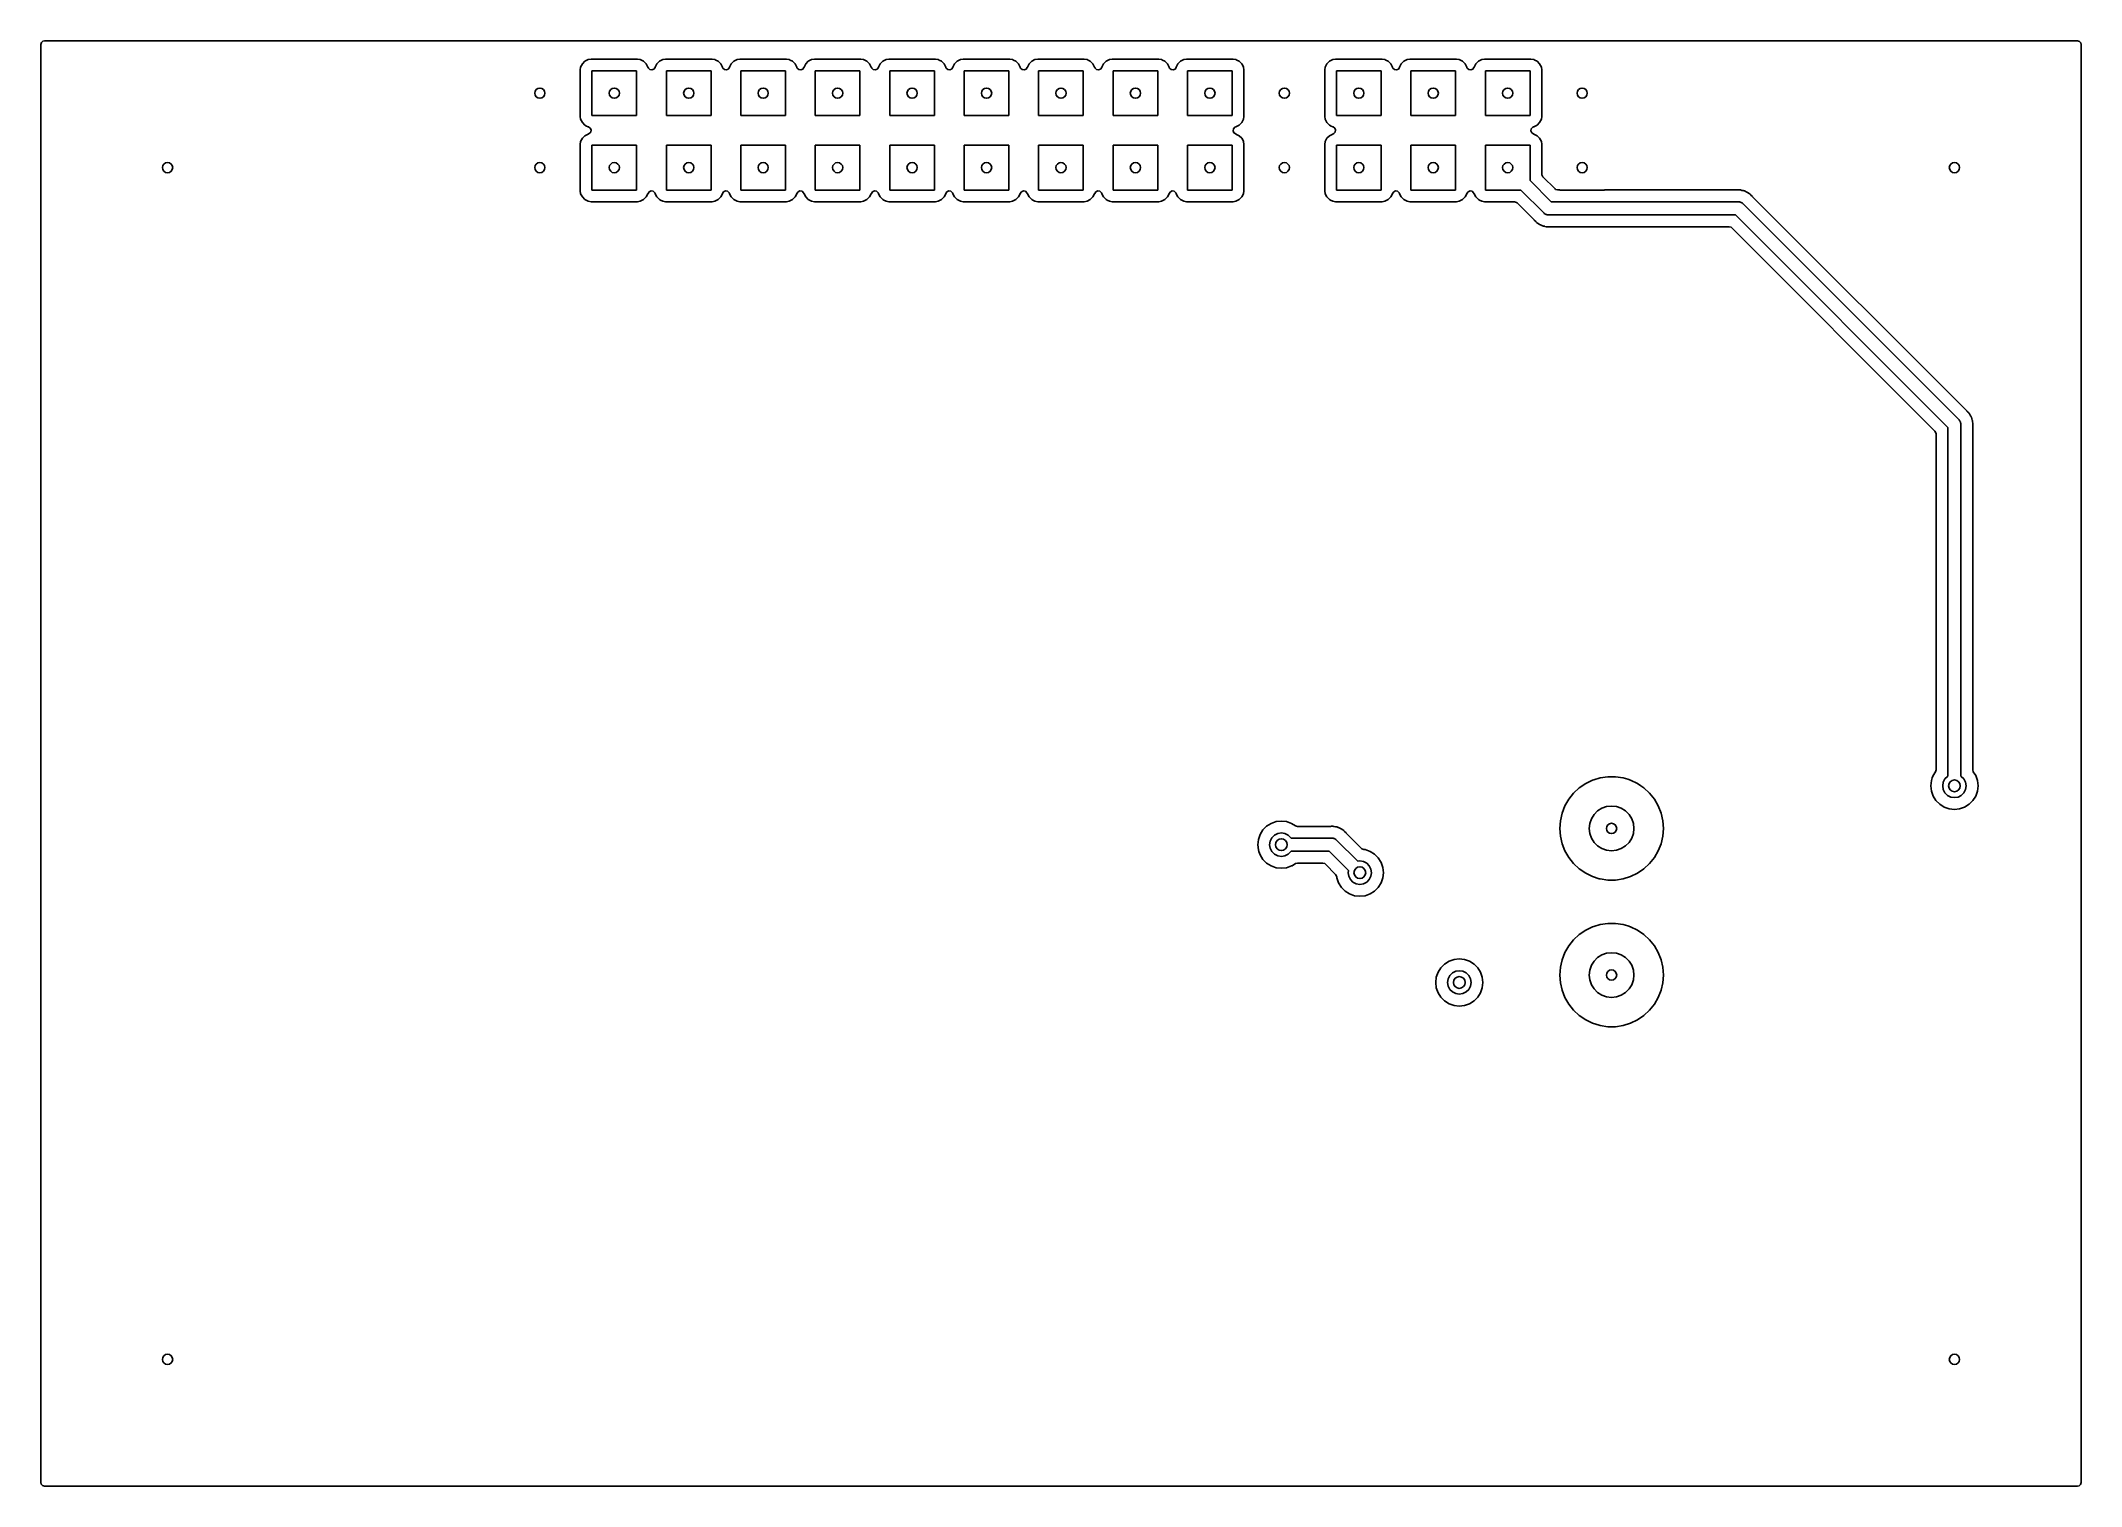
# Model space of a CAD drawing. Extents: x 0.23 to 2.97, y 0.23 to 2.17.
import ezdxf

# ---------------------------------------------------------------- set-up
doc = ezdxf.new("R2010")
doc.units = 0
doc.header["$MEASUREMENT"] = 0
doc.layers.add('BLACK', color=7, linetype='CONTINUOUS')

msp = doc.modelspace()

# ---------------------------------------------------------------- linework, layer by layer
at = {"layer": 'BLACK', "linetype": 'CONTINUOUS'}
for p, q in [((0.229705, 2.16533), (0.230492, 2.16802)), ((0.229705, 1.96876), (0.229705, 2.16533)), ((0.230492, 2.16802), (0.232605, 2.16985)), ((0.232605, 2.16985), (0.234665, 2.1703)), ((0.234665, 2.1703), (2.96533, 2.1703)), ((2.96533, 2.1703), (2.96802, 2.16951)), ((2.96802, 2.16951), (2.96985, 2.1674)), ((2.96985, 2.1674), (2.9703, 2.16533)), ((2.9703, 2.16533), (2.9703, 0.234665)), ((0.957085, 2.13938), (0.954817, 2.13493)), ((0.960616, 2.14292), (0.957085, 2.13938)), ((0.965067, 2.14518), (0.960616, 2.14292)), ((0.968759, 2.14577), (0.965067, 2.14518)), ((1.03124, 2.14577), (0.968759, 2.14577)), ((1.03493, 2.14518), (1.03124, 2.14577)), ((1.03124, 2.14577), (1.03124, 2.14577)), ((1.0364, 2.14444), (1.03493, 2.14518)), ((1.03938, 2.14292), (1.0364, 2.14444)), ((1.04292, 2.13938), (1.03938, 2.14292)), ((1.04518, 2.13493), (1.04292, 2.13938)), ((1.05708, 2.13938), (1.05482, 2.13493)), ((1.06062, 2.14292), (1.05708, 2.13938)), ((1.06507, 2.14518), (1.06062, 2.14292)), ((1.06876, 2.14577), (1.06507, 2.14518)), ((1.13124, 2.14577), (1.06876, 2.14577)), ((1.13493, 2.14518), (1.13124, 2.14577)), ((1.13124, 2.14577), (1.13124, 2.14577)), ((1.1364, 2.14444), (1.13493, 2.14518)), ((1.13938, 2.14292), (1.1364, 2.14444)), ((1.14292, 2.13938), (1.13938, 2.14292)), ((1.14518, 2.13493), (1.14292, 2.13938)), ((1.15708, 2.13938), (1.15482, 2.13493)), ((1.16062, 2.14292), (1.15708, 2.13938)), ((1.16507, 2.14518), (1.16062, 2.14292)), ((1.16876, 2.14577), (1.16507, 2.14518)), ((1.23124, 2.14577), (1.16876, 2.14577)), ((1.23493, 2.14518), (1.23124, 2.14577)), ((1.23124, 2.14577), (1.23124, 2.14577)), ((1.2364, 2.14444), (1.23493, 2.14518)), ((1.23938, 2.14292), (1.2364, 2.14444)), ((1.24292, 2.13938), (1.23938, 2.14292)), ((1.24518, 2.13493), (1.24292, 2.13938)), ((1.25708, 2.13938), (1.25482, 2.13493)), ((1.26062, 2.14292), (1.25708, 2.13938)), ((1.26507, 2.14518), (1.26062, 2.14292)), ((1.26876, 2.14577), (1.26507, 2.14518)), ((1.33124, 2.14577), (1.26876, 2.14577)), ((1.33493, 2.14518), (1.33124, 2.14577)), ((1.33124, 2.14577), (1.33124, 2.14577)), ((1.3364, 2.14444), (1.33493, 2.14518)), ((1.33938, 2.14292), (1.3364, 2.14444)), ((1.34292, 2.13938), (1.33938, 2.14292)), ((1.34518, 2.13493), (1.34292, 2.13938)), ((1.35708, 2.13938), (1.35482, 2.13493)), ((1.36062, 2.14292), (1.35708, 2.13938)), ((1.36507, 2.14518), (1.36062, 2.14292)), ((1.36876, 2.14577), (1.36507, 2.14518)), ((1.43124, 2.14577), (1.36876, 2.14577)), ((1.43493, 2.14518), (1.43124, 2.14577)), ((1.43124, 2.14577), (1.43124, 2.14577)), ((1.4364, 2.14444), (1.43493, 2.14518)), ((1.43938, 2.14292), (1.4364, 2.14444)), ((1.44292, 2.13938), (1.43938, 2.14292)), ((1.44518, 2.13493), (1.44292, 2.13938)), ((1.45708, 2.13938), (1.45482, 2.13493)), ((1.46062, 2.14292), (1.45708, 2.13938)), ((1.46507, 2.14518), (1.46062, 2.14292)), ((1.46876, 2.14577), (1.46507, 2.14518)), ((1.53124, 2.14577), (1.46876, 2.14577)), ((1.53493, 2.14518), (1.53124, 2.14577)), ((1.53124, 2.14577), (1.53124, 2.14577)), ((1.5364, 2.14444), (1.53493, 2.14518)), ((1.53938, 2.14292), (1.5364, 2.14444)), ((1.54292, 2.13938), (1.53938, 2.14292)), ((1.54518, 2.13493), (1.54292, 2.13938)), ((1.55708, 2.13938), (1.55482, 2.13493)), ((1.56062, 2.14292), (1.55708, 2.13938)), ((1.56507, 2.14518), (1.56062, 2.14292)), ((1.56876, 2.14577), (1.56507, 2.14518)), ((1.63124, 2.14577), (1.56876, 2.14577)), ((1.63493, 2.14518), (1.63124, 2.14577)), ((1.63124, 2.14577), (1.63124, 2.14577)), ((1.6364, 2.14444), (1.63493, 2.14518)), ((1.63938, 2.14292), (1.6364, 2.14444)), ((1.64292, 2.13938), (1.63938, 2.14292)), ((1.64518, 2.13493), (1.64292, 2.13938)), ((1.65708, 2.13938), (1.65482, 2.13493)), ((1.66062, 2.14292), (1.65708, 2.13938)), ((1.66507, 2.14518), (1.66062, 2.14292)), ((1.66876, 2.14577), (1.66507, 2.14518)), ((1.73124, 2.14577), (1.66876, 2.14577)), ((1.73493, 2.14518), (1.73124, 2.14577)), ((1.73124, 2.14577), (1.73124, 2.14577)), ((1.7364, 2.14444), (1.73493, 2.14518)), ((1.73938, 2.14292), (1.7364, 2.14444)), ((1.74292, 2.13938), (1.73938, 2.14292)), ((1.74518, 2.13493), (1.74292, 2.13938)), ((1.75708, 2.13938), (1.75482, 2.13493)), ((1.76062, 2.14292), (1.75708, 2.13938)), ((1.76507, 2.14518), (1.76062, 2.14292)), ((1.76876, 2.14577), (1.76507, 2.14518)), ((1.83124, 2.14577), (1.76876, 2.14577)), ((1.83493, 2.14518), (1.83124, 2.14577)), ((1.83124, 2.14577), (1.83124, 2.14577)), ((1.8364, 2.14444), (1.83493, 2.14518)), ((1.83938, 2.14292), (1.8364, 2.14444)), ((1.84292, 2.13938), (1.83938, 2.14292)), ((1.84405, 2.13716), (1.84292, 2.13938)), ((1.95708, 2.13938), (1.95482, 2.13493)), ((1.96062, 2.14292), (1.95708, 2.13938)), ((1.96507, 2.14518), (1.96062, 2.14292)), ((1.96876, 2.14577), (1.96507, 2.14518)), ((2.03124, 2.14577), (1.96876, 2.14577)), ((2.03493, 2.14518), (2.03124, 2.14577)), ((2.03124, 2.14577), (2.03124, 2.14577)), ((2.0364, 2.14444), (2.03493, 2.14518)), ((2.03938, 2.14292), (2.0364, 2.14444)), ((2.04292, 2.13938), (2.03938, 2.14292)), ((2.04518, 2.13493), (2.04292, 2.13938)), ((2.05708, 2.13938), (2.05482, 2.13493)), ((2.06062, 2.14292), (2.05708, 2.13938)), ((2.06507, 2.14518), (2.06062, 2.14292)), ((2.06876, 2.14577), (2.06507, 2.14518)), ((2.13124, 2.14577), (2.06876, 2.14577)), ((2.13493, 2.14518), (2.13124, 2.14577)), ((2.13124, 2.14577), (2.13124, 2.14577)), ((2.1364, 2.14444), (2.13493, 2.14518)), ((2.13938, 2.14292), (2.1364, 2.14444)), ((2.14292, 2.13938), (2.13938, 2.14292)), ((2.14518, 2.13493), (2.14292, 2.13938)), ((2.15708, 2.13938), (2.15482, 2.13493)), ((2.16062, 2.14292), (2.15708, 2.13938)), ((2.16507, 2.14518), (2.16062, 2.14292)), ((2.16876, 2.14577), (2.16507, 2.14518)), ((2.23124, 2.14577), (2.16876, 2.14577)), ((2.23493, 2.14518), (2.23124, 2.14577)), ((2.23124, 2.14577), (2.23124, 2.14577)), ((2.2364, 2.14444), (2.23493, 2.14518)), ((2.23938, 2.14292), (2.2364, 2.14444)), ((2.24292, 2.13938), (2.23938, 2.14292)), ((2.24405, 2.13716), (2.24292, 2.13938)), ((0.954817, 2.13493), (0.954232, 2.13124)), ((0.954232, 2.13124), (0.954232, 2.13124)), ((0.954232, 2.13124), (0.954232, 2.06876)), ((0.954817, 2.13493), (0.954817, 2.13493)), ((0.97, 2.07), (0.97, 2.13)), ((0.97, 2.13), (1.03, 2.13)), ((1.03, 2.13), (1.03, 2.07)), ((1.04528, 2.13463), (1.04518, 2.13493)), ((1.04575, 2.1336), (1.04528, 2.13463)), ((1.04781, 2.13171), (1.04575, 2.1336)), ((1.05057, 2.13123), (1.04781, 2.13171)), ((1.05314, 2.13232), (1.05057, 2.13123)), ((1.05472, 2.13463), (1.05314, 2.13232)), ((1.05482, 2.13493), (1.05472, 2.13463)), ((1.07, 2.07), (1.07, 2.13)), ((1.07, 2.13), (1.13, 2.13)), ((1.13, 2.13), (1.13, 2.07)), ((1.14528, 2.13463), (1.14518, 2.13493)), ((1.14575, 2.1336), (1.14528, 2.13463)), ((1.14781, 2.13171), (1.14575, 2.1336)), ((1.15057, 2.13123), (1.14781, 2.13171)), ((1.15314, 2.13232), (1.15057, 2.13123)), ((1.15472, 2.13463), (1.15314, 2.13232)), ((1.15482, 2.13493), (1.15472, 2.13463)), ((1.17, 2.07), (1.17, 2.13)), ((1.17, 2.13), (1.23, 2.13)), ((1.23, 2.13), (1.23, 2.07)), ((1.24528, 2.13463), (1.24518, 2.13493)), ((1.24575, 2.1336), (1.24528, 2.13463)), ((1.24781, 2.13171), (1.24575, 2.1336)), ((1.25057, 2.13123), (1.24781, 2.13171)), ((1.25314, 2.13232), (1.25057, 2.13123)), ((1.25472, 2.13463), (1.25314, 2.13232)), ((1.25482, 2.13493), (1.25472, 2.13463)), ((1.27, 2.07), (1.27, 2.13)), ((1.27, 2.13), (1.33, 2.13)), ((1.33, 2.13), (1.33, 2.07)), ((1.34528, 2.13463), (1.34518, 2.13493)), ((1.34575, 2.1336), (1.34528, 2.13463)), ((1.34781, 2.13171), (1.34575, 2.1336)), ((1.35057, 2.13123), (1.34781, 2.13171)), ((1.35314, 2.13232), (1.35057, 2.13123)), ((1.35472, 2.13463), (1.35314, 2.13232)), ((1.35482, 2.13493), (1.35472, 2.13463)), ((1.37, 2.07), (1.37, 2.13)), ((1.37, 2.13), (1.43, 2.13)), ((1.43, 2.13), (1.43, 2.07)), ((1.44528, 2.13463), (1.44518, 2.13493)), ((1.44575, 2.1336), (1.44528, 2.13463)), ((1.44781, 2.13171), (1.44575, 2.1336)), ((1.45057, 2.13123), (1.44781, 2.13171)), ((1.45314, 2.13232), (1.45057, 2.13123)), ((1.45472, 2.13463), (1.45314, 2.13232)), ((1.45482, 2.13493), (1.45472, 2.13463)), ((1.47, 2.07), (1.47, 2.13)), ((1.47, 2.13), (1.53, 2.13)), ((1.53, 2.13), (1.53, 2.07)), ((1.54528, 2.13463), (1.54518, 2.13493)), ((1.54575, 2.1336), (1.54528, 2.13463)), ((1.54781, 2.13171), (1.54575, 2.1336)), ((1.55057, 2.13123), (1.54781, 2.13171)), ((1.55314, 2.13232), (1.55057, 2.13123)), ((1.55472, 2.13463), (1.55314, 2.13232)), ((1.55482, 2.13493), (1.55472, 2.13463)), ((1.57, 2.07), (1.57, 2.13)), ((1.57, 2.13), (1.63, 2.13)), ((1.63, 2.13), (1.63, 2.07)), ((1.64528, 2.13463), (1.64518, 2.13493)), ((1.64575, 2.1336), (1.64528, 2.13463)), ((1.64781, 2.13171), (1.64575, 2.1336)), ((1.65057, 2.13123), (1.64781, 2.13171)), ((1.65314, 2.13232), (1.65057, 2.13123)), ((1.65472, 2.13463), (1.65314, 2.13232)), ((1.65482, 2.13493), (1.65472, 2.13463)), ((1.67, 2.07), (1.67, 2.13)), ((1.67, 2.13), (1.73, 2.13)), ((1.73, 2.13), (1.73, 2.07)), ((1.74528, 2.13463), (1.74518, 2.13493)), ((1.74575, 2.1336), (1.74528, 2.13463)), ((1.74781, 2.13171), (1.74575, 2.1336)), ((1.75057, 2.13123), (1.74781, 2.13171)), ((1.75314, 2.13232), (1.75057, 2.13123)), ((1.75472, 2.13463), (1.75314, 2.13232)), ((1.75482, 2.13493), (1.75472, 2.13463)), ((1.77, 2.07), (1.77, 2.13)), ((1.77, 2.13), (1.83, 2.13)), ((1.83, 2.13), (1.83, 2.07)), ((1.84518, 2.13493), (1.84405, 2.13716)), ((1.84577, 2.13124), (1.84518, 2.13493)), ((1.84577, 2.06876), (1.84577, 2.13124)), ((1.95482, 2.13493), (1.95423, 2.13124)), ((1.95423, 2.13124), (1.95423, 2.13124)), ((1.95423, 2.13124), (1.95423, 2.06876)), ((1.95482, 2.13493), (1.95482, 2.13493)), ((1.97, 2.07), (1.97, 2.13)), ((1.97, 2.13), (2.03, 2.13)), ((2.03, 2.13), (2.03, 2.07)), ((2.04528, 2.13463), (2.04518, 2.13493)), ((2.04575, 2.1336), (2.04528, 2.13463)), ((2.04781, 2.13171), (2.04575, 2.1336)), ((2.05057, 2.13123), (2.04781, 2.13171)), ((2.05314, 2.13232), (2.05057, 2.13123)), ((2.05472, 2.13463), (2.05314, 2.13232)), ((2.05482, 2.13493), (2.05472, 2.13463)), ((2.07, 2.07), (2.07, 2.13)), ((2.07, 2.13), (2.13, 2.13)), ((2.13, 2.13), (2.13, 2.07)), ((2.14528, 2.13463), (2.14518, 2.13493)), ((2.14575, 2.1336), (2.14528, 2.13463)), ((2.14781, 2.13171), (2.14575, 2.1336)), ((2.15057, 2.13123), (2.14781, 2.13171)), ((2.15314, 2.13232), (2.15057, 2.13123)), ((2.15472, 2.13463), (2.15314, 2.13232)), ((2.15482, 2.13493), (2.15472, 2.13463)), ((2.17, 2.07), (2.17, 2.13)), ((2.17, 2.13), (2.23, 2.13)), ((2.23, 2.13), (2.23, 2.07)), ((2.24518, 2.13493), (2.24405, 2.13716)), ((2.24577, 2.13124), (2.24518, 2.13493)), ((2.24577, 2.06876), (2.24577, 2.13124)), ((0.954232, 2.06876), (0.954817, 2.06507)), ((0.954817, 2.06507), (0.957085, 2.06062)), ((0.957085, 2.06062), (0.960616, 2.05708)), ((0.960616, 2.05708), (0.962884, 2.05593)), ((0.962884, 2.05593), (0.965067, 2.05482)), ((1.03, 2.07), (0.97, 2.07)), ((1.13, 2.07), (1.07, 2.07)), ((1.23, 2.07), (1.17, 2.07)), ((1.33, 2.07), (1.27, 2.07)), ((1.43, 2.07), (1.37, 2.07)), ((1.53, 2.07), (1.47, 2.07)), ((1.63, 2.07), (1.57, 2.07)), ((1.73, 2.07), (1.67, 2.07)), ((1.83, 2.07), (1.77, 2.07)), ((1.83493, 2.05482), (1.83938, 2.05708)), ((1.83938, 2.05708), (1.84292, 2.06062)), ((1.84292, 2.06062), (1.84518, 2.06507)), ((1.84518, 2.06507), (1.84577, 2.06876)), ((1.95423, 2.06876), (1.95482, 2.06507)), ((1.95482, 2.06507), (1.95708, 2.06062)), ((1.95708, 2.06062), (1.96062, 2.05708)), ((1.96062, 2.05708), (1.96288, 2.05593)), ((1.96288, 2.05593), (1.96507, 2.05482)), ((2.03, 2.07), (1.97, 2.07)), ((2.13, 2.07), (2.07, 2.07)), ((2.23, 2.07), (2.17, 2.07)), ((2.23493, 2.05482), (2.23938, 2.05708)), ((2.23938, 2.05708), (2.24292, 2.06062)), ((2.24292, 2.06062), (2.24518, 2.06507)), ((2.24518, 2.06507), (2.24577, 2.06876)), ((0.954817, 2.03493), (0.954232, 2.03124)), ((0.954232, 2.03124), (0.954232, 2.03124)), ((0.954232, 2.03124), (0.954232, 1.96876)), ((0.957085, 2.03938), (0.954817, 2.03493)), ((0.954817, 2.03493), (0.954817, 2.03493)), ((0.960616, 2.04292), (0.957085, 2.03938)), ((0.965067, 2.04518), (0.960616, 2.04292)), ((0.965067, 2.05482), (0.965067, 2.05482)), ((0.965067, 2.05482), (0.965372, 2.05472)), ((0.965372, 2.04528), (0.965067, 2.04518)), ((0.965372, 2.05472), (0.967679, 2.05314)), ((0.966401, 2.04575), (0.965372, 2.04528)), ((0.968291, 2.04781), (0.966401, 2.04575)), ((0.967679, 2.05314), (0.968768, 2.05057)), ((0.968768, 2.05057), (0.968291, 2.04781)), ((0.97, 1.97), (0.97, 2.03)), ((0.97, 2.03), (1.03, 2.03)), ((1.03, 2.03), (1.03, 1.97)), ((1.07, 1.97), (1.07, 2.03)), ((1.07, 2.03), (1.13, 2.03)), ((1.13, 2.03), (1.13, 1.97)), ((1.17, 1.97), (1.17, 2.03)), ((1.17, 2.03), (1.23, 2.03)), ((1.23, 2.03), (1.23, 1.97)), ((1.27, 1.97), (1.27, 2.03)), ((1.27, 2.03), (1.33, 2.03)), ((1.33, 2.03), (1.33, 1.97)), ((1.37, 1.97), (1.37, 2.03)), ((1.37, 2.03), (1.43, 2.03)), ((1.43, 2.03), (1.43, 1.97)), ((1.47, 1.97), (1.47, 2.03)), ((1.47, 2.03), (1.53, 2.03)), ((1.53, 2.03), (1.53, 1.97)), ((1.57, 1.97), (1.57, 2.03)), ((1.57, 2.03), (1.63, 2.03)), ((1.63, 2.03), (1.63, 1.97)), ((1.67, 1.97), (1.67, 2.03)), ((1.67, 2.03), (1.73, 2.03)), ((1.73, 2.03), (1.73, 1.97)), ((1.77, 1.97), (1.77, 2.03)), ((1.77, 2.03), (1.83, 2.03)), ((1.83, 2.03), (1.83, 1.97)), ((1.83123, 2.04943), (1.83171, 2.05219)), ((1.83232, 2.04686), (1.83123, 2.04943)), ((1.83171, 2.05219), (1.8336, 2.05425)), ((1.83463, 2.04528), (1.83232, 2.04686)), ((1.8336, 2.05425), (1.83463, 2.05472)), ((1.83463, 2.05472), (1.83493, 2.05482)), ((1.83493, 2.04518), (1.83463, 2.04528)), ((1.83493, 2.05482), (1.83493, 2.05482)), ((1.83938, 2.04292), (1.83493, 2.04518)), ((1.84292, 2.03938), (1.83938, 2.04292)), ((1.84405, 2.03716), (1.84292, 2.03938)), ((1.84518, 2.03493), (1.84405, 2.03716)), ((1.84577, 2.03124), (1.84518, 2.03493)), ((1.84577, 1.96876), (1.84577, 2.03124)), ((1.95482, 2.03493), (1.95423, 2.03124)), ((1.95423, 2.03124), (1.95423, 2.03124)), ((1.95423, 2.03124), (1.95423, 1.96876)), ((1.95708, 2.03938), (1.95482, 2.03493)), ((1.95482, 2.03493), (1.95482, 2.03493)), ((1.96062, 2.04292), (1.95708, 2.03938)), ((1.96507, 2.04518), (1.96062, 2.04292)), ((1.96507, 2.05482), (1.96507, 2.05482)), ((1.96507, 2.05482), (1.96537, 2.05472)), ((1.96537, 2.04528), (1.96507, 2.04518)), ((1.96537, 2.05472), (1.96768, 2.05314)), ((1.9664, 2.04575), (1.96537, 2.04528)), ((1.96829, 2.04781), (1.9664, 2.04575)), ((1.96768, 2.05314), (1.96877, 2.05057)), ((1.96877, 2.05057), (1.96829, 2.04781)), ((1.97, 1.97), (1.97, 2.03)), ((1.97, 2.03), (2.03, 2.03)), ((2.03, 2.03), (2.03, 1.97)), ((2.07, 1.97), (2.07, 2.03)), ((2.07, 2.03), (2.13, 2.03)), ((2.13, 2.03), (2.13, 1.97)), ((2.17, 1.97), (2.17, 2.03)), ((2.17, 2.03), (2.23, 2.03)), ((2.23, 2.03), (2.23, 1.98272)), ((2.23123, 2.04943), (2.23171, 2.05219)), ((2.23232, 2.04686), (2.23123, 2.04943)), ((2.23171, 2.05219), (2.2336, 2.05425)), ((2.23463, 2.04528), (2.23232, 2.04686)), ((2.2336, 2.05425), (2.23463, 2.05472)), ((2.23463, 2.05472), (2.23493, 2.05482)), ((2.23493, 2.04518), (2.23463, 2.04528)), ((2.23493, 2.05482), (2.23493, 2.05482)), ((2.23938, 2.04292), (2.23493, 2.04518)), ((2.24292, 2.03938), (2.23938, 2.04292)), ((2.24405, 2.03716), (2.24292, 2.03938)), ((2.24518, 2.03493), (2.24405, 2.03716)), ((2.24569, 2.03171), (2.24518, 2.03493)), ((2.24577, 2.03124), (2.24569, 2.03171)), ((2.24577, 1.99131), (2.24577, 2.03124)), ((2.23, 1.98272), (2.25847, 1.95425)), ((2.24588, 1.99026), (2.24577, 1.99131)), ((2.24722, 1.9878), (2.24588, 1.99026)), ((2.26355, 1.97147), (2.24722, 1.9878)), ((0.229705, 1.091), (0.229705, 1.96876)), ((0.954232, 1.96876), (0.954817, 1.96507)), ((0.954817, 1.96507), (0.957085, 1.96062)), ((0.957085, 1.96062), (0.960616, 1.95708)), ((0.960616, 1.95708), (0.962138, 1.95631)), ((0.962138, 1.95631), (0.965067, 1.95482)), ((0.965067, 1.95482), (0.968759, 1.95423)), ((0.968759, 1.95423), (1.03124, 1.95423)), ((1.03, 1.97), (0.97, 1.97)), ((1.03124, 1.95423), (1.03493, 1.95482)), ((1.03493, 1.95482), (1.03938, 1.95708)), ((1.03938, 1.95708), (1.04292, 1.96062)), ((1.04292, 1.96062), (1.04518, 1.96507)), ((1.04518, 1.96507), (1.04528, 1.96537)), ((1.04518, 1.96507), (1.04518, 1.96507)), ((1.04528, 1.96537), (1.04686, 1.96768)), ((1.04686, 1.96768), (1.04943, 1.96877)), ((1.04943, 1.96877), (1.05219, 1.96829)), ((1.05219, 1.96829), (1.05425, 1.9664)), ((1.05425, 1.9664), (1.05472, 1.96537)), ((1.05472, 1.96537), (1.05482, 1.96507)), ((1.05482, 1.96507), (1.05708, 1.96062)), ((1.05708, 1.96062), (1.06062, 1.95708)), ((1.06062, 1.95708), (1.06214, 1.95631)), ((1.06214, 1.95631), (1.06507, 1.95482)), ((1.06507, 1.95482), (1.06876, 1.95423)), ((1.06876, 1.95423), (1.13124, 1.95423)), ((1.13, 1.97), (1.07, 1.97)), ((1.13124, 1.95423), (1.13493, 1.95482)), ((1.13493, 1.95482), (1.13938, 1.95708)), ((1.13938, 1.95708), (1.14292, 1.96062)), ((1.14292, 1.96062), (1.14518, 1.96507)), ((1.14518, 1.96507), (1.14528, 1.96537)), ((1.14518, 1.96507), (1.14518, 1.96507)), ((1.14528, 1.96537), (1.14686, 1.96768)), ((1.14686, 1.96768), (1.14943, 1.96877)), ((1.14943, 1.96877), (1.15219, 1.96829)), ((1.15219, 1.96829), (1.15425, 1.9664)), ((1.15425, 1.9664), (1.15472, 1.96537)), ((1.15472, 1.96537), (1.15482, 1.96507)), ((1.15482, 1.96507), (1.15708, 1.96062)), ((1.15708, 1.96062), (1.16062, 1.95708)), ((1.16062, 1.95708), (1.16214, 1.95631)), ((1.16214, 1.95631), (1.16507, 1.95482)), ((1.16507, 1.95482), (1.16876, 1.95423)), ((1.16876, 1.95423), (1.23124, 1.95423)), ((1.23, 1.97), (1.17, 1.97)), ((1.23124, 1.95423), (1.23493, 1.95482)), ((1.23493, 1.95482), (1.23938, 1.95708)), ((1.23938, 1.95708), (1.24292, 1.96062)), ((1.24292, 1.96062), (1.24518, 1.96507)), ((1.24518, 1.96507), (1.24528, 1.96537)), ((1.24518, 1.96507), (1.24518, 1.96507)), ((1.24528, 1.96537), (1.24686, 1.96768)), ((1.24686, 1.96768), (1.24943, 1.96877)), ((1.24943, 1.96877), (1.25219, 1.96829)), ((1.25219, 1.96829), (1.25425, 1.9664)), ((1.25425, 1.9664), (1.25472, 1.96537)), ((1.25472, 1.96537), (1.25482, 1.96507)), ((1.25482, 1.96507), (1.25708, 1.96062)), ((1.25708, 1.96062), (1.26062, 1.95708)), ((1.26062, 1.95708), (1.26214, 1.95631)), ((1.26214, 1.95631), (1.26507, 1.95482)), ((1.26507, 1.95482), (1.26876, 1.95423)), ((1.26876, 1.95423), (1.33124, 1.95423)), ((1.33, 1.97), (1.27, 1.97)), ((1.33124, 1.95423), (1.33493, 1.95482)), ((1.33493, 1.95482), (1.33938, 1.95708)), ((1.33938, 1.95708), (1.34292, 1.96062)), ((1.34292, 1.96062), (1.34518, 1.96507)), ((1.34518, 1.96507), (1.34528, 1.96537)), ((1.34518, 1.96507), (1.34518, 1.96507)), ((1.34528, 1.96537), (1.34686, 1.96768)), ((1.34686, 1.96768), (1.34943, 1.96877)), ((1.34943, 1.96877), (1.35219, 1.96829)), ((1.35219, 1.96829), (1.35425, 1.9664)), ((1.35425, 1.9664), (1.35472, 1.96537)), ((1.35472, 1.96537), (1.35482, 1.96507)), ((1.35482, 1.96507), (1.35708, 1.96062)), ((1.35708, 1.96062), (1.36062, 1.95708)), ((1.36062, 1.95708), (1.36214, 1.95631)), ((1.36214, 1.95631), (1.36507, 1.95482)), ((1.36507, 1.95482), (1.36876, 1.95423)), ((1.36876, 1.95423), (1.43124, 1.95423)), ((1.43, 1.97), (1.37, 1.97)), ((1.43124, 1.95423), (1.43493, 1.95482)), ((1.43493, 1.95482), (1.43938, 1.95708)), ((1.43938, 1.95708), (1.44292, 1.96062)), ((1.44292, 1.96062), (1.44518, 1.96507)), ((1.44518, 1.96507), (1.44528, 1.96537)), ((1.44518, 1.96507), (1.44518, 1.96507)), ((1.44528, 1.96537), (1.44686, 1.96768)), ((1.44686, 1.96768), (1.44943, 1.96877)), ((1.44943, 1.96877), (1.45219, 1.96829)), ((1.45219, 1.96829), (1.45425, 1.9664)), ((1.45425, 1.9664), (1.45472, 1.96537)), ((1.45472, 1.96537), (1.45482, 1.96507)), ((1.45482, 1.96507), (1.45708, 1.96062)), ((1.45708, 1.96062), (1.46062, 1.95708)), ((1.46062, 1.95708), (1.46214, 1.95631)), ((1.46214, 1.95631), (1.46507, 1.95482)), ((1.46507, 1.95482), (1.46876, 1.95423)), ((1.46876, 1.95423), (1.53124, 1.95423)), ((1.53, 1.97), (1.47, 1.97)), ((1.53124, 1.95423), (1.53493, 1.95482)), ((1.53493, 1.95482), (1.53938, 1.95708)), ((1.53938, 1.95708), (1.54292, 1.96062)), ((1.54292, 1.96062), (1.54518, 1.96507)), ((1.54518, 1.96507), (1.54528, 1.96537)), ((1.54518, 1.96507), (1.54518, 1.96507)), ((1.54528, 1.96537), (1.54686, 1.96768)), ((1.54686, 1.96768), (1.54943, 1.96877)), ((1.54943, 1.96877), (1.55219, 1.96829)), ((1.55219, 1.96829), (1.55425, 1.9664)), ((1.55425, 1.9664), (1.55472, 1.96537)), ((1.55472, 1.96537), (1.55482, 1.96507)), ((1.55482, 1.96507), (1.55708, 1.96062)), ((1.55708, 1.96062), (1.56062, 1.95708)), ((1.56062, 1.95708), (1.56214, 1.95631)), ((1.56214, 1.95631), (1.56507, 1.95482)), ((1.56507, 1.95482), (1.56876, 1.95423)), ((1.56876, 1.95423), (1.63124, 1.95423)), ((1.63, 1.97), (1.57, 1.97)), ((1.63124, 1.95423), (1.63493, 1.95482)), ((1.63493, 1.95482), (1.63938, 1.95708)), ((1.63938, 1.95708), (1.64292, 1.96062)), ((1.64292, 1.96062), (1.64518, 1.96507)), ((1.64518, 1.96507), (1.64528, 1.96537)), ((1.64518, 1.96507), (1.64518, 1.96507)), ((1.64528, 1.96537), (1.64686, 1.96768)), ((1.64686, 1.96768), (1.64943, 1.96877)), ((1.64943, 1.96877), (1.65219, 1.96829)), ((1.65219, 1.96829), (1.65425, 1.9664)), ((1.65425, 1.9664), (1.65472, 1.96537)), ((1.65472, 1.96537), (1.65482, 1.96507)), ((1.65482, 1.96507), (1.65708, 1.96062)), ((1.65708, 1.96062), (1.66062, 1.95708)), ((1.66062, 1.95708), (1.66214, 1.95631)), ((1.66214, 1.95631), (1.66507, 1.95482)), ((1.66507, 1.95482), (1.66876, 1.95423)), ((1.66876, 1.95423), (1.73124, 1.95423)), ((1.73, 1.97), (1.67, 1.97)), ((1.73124, 1.95423), (1.73493, 1.95482)), ((1.73493, 1.95482), (1.73938, 1.95708)), ((1.73938, 1.95708), (1.74292, 1.96062)), ((1.74292, 1.96062), (1.74518, 1.96507)), ((1.74518, 1.96507), (1.74528, 1.96537)), ((1.74518, 1.96507), (1.74518, 1.96507)), ((1.74528, 1.96537), (1.74686, 1.96768)), ((1.74686, 1.96768), (1.74943, 1.96877)), ((1.74943, 1.96877), (1.75219, 1.96829)), ((1.75219, 1.96829), (1.75425, 1.9664)), ((1.75425, 1.9664), (1.75472, 1.96537)), ((1.75472, 1.96537), (1.75482, 1.96507)), ((1.75482, 1.96507), (1.75708, 1.96062)), ((1.75708, 1.96062), (1.76062, 1.95708)), ((1.76062, 1.95708), (1.76214, 1.95631)), ((1.76214, 1.95631), (1.76507, 1.95482)), ((1.76507, 1.95482), (1.76876, 1.95423)), ((1.76876, 1.95423), (1.83124, 1.95423)), ((1.83, 1.97), (1.77, 1.97)), ((1.83124, 1.95423), (1.83493, 1.95482)), ((1.83493, 1.95482), (1.83938, 1.95708)), ((1.83938, 1.95708), (1.84292, 1.96062)), ((1.84292, 1.96062), (1.84518, 1.96507)), ((1.84518, 1.96507), (1.84577, 1.96876)), ((1.84577, 1.96876), (1.84577, 1.96876)), ((1.95423, 1.96876), (1.95482, 1.96507)), ((1.95482, 1.96507), (1.95708, 1.96062)), ((1.95708, 1.96062), (1.96062, 1.95708)), ((1.96062, 1.95708), (1.96214, 1.95631)), ((1.96214, 1.95631), (1.96507, 1.95482)), ((1.96507, 1.95482), (1.96876, 1.95423)), ((1.96876, 1.95423), (2.03124, 1.95423)), ((2.03, 1.97), (1.97, 1.97)), ((2.03124, 1.95423), (2.03493, 1.95482)), ((2.03493, 1.95482), (2.03938, 1.95708)), ((2.03938, 1.95708), (2.04292, 1.96062)), ((2.04292, 1.96062), (2.04518, 1.96507)), ((2.04518, 1.96507), (2.04528, 1.96537)), ((2.04518, 1.96507), (2.04518, 1.96507)), ((2.04528, 1.96537), (2.04686, 1.96768)), ((2.04686, 1.96768), (2.04943, 1.96877)), ((2.04943, 1.96877), (2.05219, 1.96829)), ((2.05219, 1.96829), (2.05425, 1.9664)), ((2.05425, 1.9664), (2.05472, 1.96537)), ((2.05472, 1.96537), (2.05482, 1.96507)), ((2.05482, 1.96507), (2.05708, 1.96062)), ((2.05708, 1.96062), (2.06062, 1.95708)), ((2.06062, 1.95708), (2.06214, 1.95631)), ((2.06214, 1.95631), (2.06507, 1.95482)), ((2.06507, 1.95482), (2.06876, 1.95423)), ((2.06876, 1.95423), (2.13124, 1.95423)), ((2.13, 1.97), (2.07, 1.97)), ((2.13124, 1.95423), (2.13493, 1.95482)), ((2.13493, 1.95482), (2.13938, 1.95708)), ((2.13938, 1.95708), (2.14292, 1.96062)), ((2.14292, 1.96062), (2.14518, 1.96507)), ((2.14518, 1.96507), (2.14528, 1.96537)), ((2.14518, 1.96507), (2.14518, 1.96507)), ((2.14528, 1.96537), (2.14686, 1.96768)), ((2.14686, 1.96768), (2.14943, 1.96877)), ((2.14943, 1.96877), (2.15219, 1.96829)), ((2.15219, 1.96829), (2.15425, 1.9664)), ((2.15425, 1.9664), (2.15472, 1.96537)), ((2.15472, 1.96537), (2.15482, 1.96507)), ((2.15482, 1.96507), (2.15708, 1.96062)), ((2.15708, 1.96062), (2.16062, 1.95708)), ((2.16062, 1.95708), (2.16214, 1.95631)), ((2.16214, 1.95631), (2.16507, 1.95482)), ((2.16507, 1.95482), (2.16876, 1.95423)), ((2.16876, 1.95423), (2.20908, 1.95423)), ((2.21767, 1.97), (2.17, 1.97)), ((2.20908, 1.95423), (2.21177, 1.95344)), ((2.21177, 1.95344), (2.21259, 1.95278)), ((2.21259, 1.95278), (2.23508, 1.93029)), ((2.24854, 1.93913), (2.21767, 1.97)), ((2.25847, 1.95425), (2.50961, 1.95425)), ((2.26438, 1.97081), (2.26355, 1.97147)), ((2.26706, 1.97002), (2.26438, 1.97081)), ((2.27, 1.97002), (2.26706, 1.97002)), ((2.27, 1.97), (2.27, 1.97002)), ((2.33, 1.97), (2.27, 1.97)), ((2.50833, 1.97002), (2.33, 1.97002)), ((2.33, 1.97002), (2.33, 1.97)), ((2.50856, 1.97003), (2.50833, 1.97002)), ((2.51039, 1.9702), (2.50856, 1.97003)), ((2.50961, 1.95425), (2.51145, 1.95406)), ((2.51116, 1.97008), (2.51039, 1.9702)), ((2.51039, 1.9702), (2.51039, 1.9702)), ((2.51193, 1.97002), (2.51116, 1.97008)), ((2.51145, 1.95406), (2.51209, 1.95377)), ((2.51272, 1.97002), (2.51193, 1.97002)), ((2.51209, 1.95377), (2.51278, 1.95366)), ((2.51449, 1.96956), (2.51272, 1.97002)), ((2.51272, 1.97002), (2.51272, 1.97002)), ((2.51278, 1.95366), (2.51375, 1.95303)), ((2.51375, 1.95303), (2.51481, 1.95256)), ((2.51472, 1.96952), (2.51449, 1.96956)), ((2.51653, 1.96923), (2.51472, 1.96952)), ((2.51481, 1.95256), (2.51528, 1.95204)), ((2.51528, 1.95204), (2.51587, 1.95166)), ((2.51587, 1.95166), (2.80626, 1.66126)), ((2.51725, 1.96892), (2.51653, 1.96923)), ((2.51653, 1.96923), (2.51653, 1.96923)), ((2.51799, 1.96867), (2.51725, 1.96892)), ((2.51874, 1.96847), (2.51799, 1.96867)), ((2.52035, 1.96759), (2.51874, 1.96847)), ((2.51874, 1.96847), (2.51874, 1.96847)), ((2.52056, 1.96749), (2.52035, 1.96759)), ((2.52136, 1.96714), (2.52056, 1.96749)), ((2.52224, 1.96676), (2.52136, 1.96714)), ((2.52286, 1.96628), (2.52224, 1.96676)), ((2.52224, 1.96676), (2.52224, 1.96676)), ((2.52351, 1.96585), (2.52286, 1.96628)), ((2.5242, 1.96547), (2.52351, 1.96585)), ((2.52553, 1.96422), (2.5242, 1.96547)), ((2.5242, 1.96547), (2.5242, 1.96547)), ((2.52571, 1.96407), (2.52553, 1.96422)), ((2.52592, 1.9639), (2.52571, 1.96407)), ((2.52675, 1.96308), (2.52592, 1.9639)), ((2.52592, 1.9639), (2.52592, 1.9639)), ((2.52873, 1.96122), (2.52675, 1.96308)), ((2.52893, 1.96098), (2.52873, 1.96122)), ((2.52894, 1.96098), (2.52893, 1.96098)), ((2.52933, 1.9605), (2.52894, 1.96098)), ((2.81651, 1.67332), (2.52933, 1.9605)), ((2.23508, 1.93029), (2.23547, 1.9298)), ((2.23547, 1.9298), (2.23548, 1.92981)), ((2.23548, 1.92981), (2.23568, 1.92957)), ((2.23568, 1.92957), (2.23766, 1.92771)), ((2.23766, 1.92771), (2.23849, 1.92689)), ((2.23849, 1.92689), (2.23849, 1.92688)), ((2.23849, 1.92688), (2.2387, 1.92672)), ((2.2387, 1.92672), (2.23888, 1.92657)), ((2.23888, 1.92657), (2.24021, 1.92531)), ((2.24021, 1.92531), (2.2409, 1.92494)), ((2.2409, 1.92494), (2.24155, 1.92451)), ((2.24155, 1.92451), (2.24217, 1.92403)), ((2.24217, 1.92403), (2.24379, 1.92333)), ((2.24379, 1.92333), (2.24385, 1.9233)), ((2.24385, 1.9233), (2.24406, 1.9232)), ((2.24406, 1.9232), (2.24567, 1.92232)), ((2.24567, 1.92232), (2.24642, 1.92212)), ((2.24642, 1.92212), (2.24716, 1.92187)), ((2.24716, 1.92187), (2.24788, 1.92156)), ((2.24788, 1.92156), (2.24969, 1.92127)), ((2.24913, 1.93875), (2.24854, 1.93913)), ((2.2496, 1.93823), (2.24913, 1.93875)), ((2.25066, 1.93776), (2.2496, 1.93823)), ((2.24969, 1.92127), (2.24992, 1.92122)), ((2.24992, 1.92122), (2.25169, 1.92077)), ((2.25163, 1.93712), (2.25066, 1.93776)), ((2.25232, 1.93701), (2.25163, 1.93712)), ((2.25169, 1.92077), (2.25247, 1.92077)), ((2.25296, 1.93673), (2.25232, 1.93701)), ((2.25247, 1.92077), (2.25325, 1.92071)), ((2.2548, 1.93654), (2.25296, 1.93673)), ((2.25325, 1.92071), (2.25333, 1.92069)), ((2.25333, 1.92069), (2.25402, 1.92058)), ((2.25402, 1.92058), (2.25534, 1.92071)), ((2.50594, 1.93654), (2.2548, 1.93654)), ((2.25534, 1.92071), (2.25585, 1.92076)), ((2.25585, 1.92076), (2.25608, 1.92077)), ((2.25608, 1.92077), (2.49735, 1.92077)), ((2.49735, 1.92077), (2.50003, 1.91998)), ((2.50003, 1.91998), (2.50086, 1.91931)), ((2.50086, 1.91931), (2.77392, 1.64625)), ((2.79114, 1.65133), (2.50594, 1.93654)), ((2.81668, 1.67316), (2.81651, 1.67332)), ((2.81809, 1.67199), (2.81668, 1.67316)), ((2.81855, 1.67136), (2.81809, 1.67199)), ((2.81809, 1.67199), (2.81809, 1.67199)), ((2.77392, 1.64625), (2.77526, 1.6438)), ((2.79114, 1.18294), (2.79114, 1.65133)), ((2.80626, 1.66126), (2.80743, 1.65982)), ((2.80743, 1.65982), (2.80768, 1.65917)), ((2.80768, 1.65917), (2.80809, 1.6586)), ((2.80809, 1.6586), (2.80833, 1.65747)), ((2.80833, 1.65747), (2.80875, 1.65639)), ((2.80875, 1.65639), (2.80871, 1.65569)), ((2.80871, 1.65569), (2.80886, 1.655)), ((2.80886, 1.655), (2.80886, 1.18294)), ((2.81906, 1.67077), (2.81855, 1.67136)), ((2.81961, 1.67021), (2.81906, 1.67077)), ((2.82055, 1.66864), (2.81961, 1.67021)), ((2.81961, 1.67021), (2.81961, 1.67021)), ((2.81961, 1.67021), (2.81961, 1.67021)), ((2.82067, 1.66844), (2.82055, 1.66864)), ((2.82175, 1.66696), (2.82067, 1.66844)), ((2.82204, 1.66623), (2.82175, 1.66696)), ((2.82175, 1.66696), (2.82175, 1.66696)), ((2.82238, 1.66553), (2.82204, 1.66623)), ((2.8227, 1.665), (2.82238, 1.66553)), ((2.82278, 1.66486), (2.8227, 1.665)), ((2.82328, 1.66315), (2.82278, 1.66486)), ((2.82329, 1.6631), (2.82328, 1.66315)), ((2.82337, 1.66288), (2.82329, 1.6631)), ((2.82404, 1.66117), (2.82337, 1.66288)), ((2.82414, 1.6604), (2.82404, 1.66117)), ((2.8243, 1.65963), (2.82414, 1.6604)), ((2.82452, 1.65888), (2.8243, 1.65963)), ((2.82457, 1.65705), (2.82452, 1.65888)), ((2.82459, 1.65682), (2.82457, 1.65705)), ((2.82463, 1.65655), (2.82459, 1.65682)), ((2.82463, 1.65539), (2.82463, 1.65655)), ((2.82471, 1.65266), (2.82463, 1.65539)), ((2.82463, 1.65173), (2.82469, 1.65235)), ((2.82463, 1.19147), (2.82463, 1.65173)), ((2.82468, 1.65235), (2.82471, 1.65266)), ((2.82469, 1.65235), (2.82468, 1.65235)), ((2.77526, 1.6438), (2.77537, 1.64274)), ((2.77537, 1.64274), (2.77537, 1.19147)), ((2.32406, 1.18069), (2.31573, 1.17812)), ((2.33434, 1.18224), (2.32406, 1.18069)), ((2.32406, 1.18069), (2.32406, 1.18069)), ((2.32406, 1.18069), (2.32406, 1.18069)), ((2.34474, 1.18224), (2.33434, 1.18224)), ((2.35503, 1.18069), (2.34474, 1.18224)), ((2.36114, 1.1788), (2.35503, 1.18069)), ((2.35503, 1.18069), (2.35503, 1.18069)), ((2.35503, 1.18069), (2.35503, 1.18069)), ((2.36497, 1.17762), (2.36114, 1.1788)), ((2.77035, 1.18069), (2.76908, 1.17706)), ((2.77143, 1.18376), (2.77035, 1.18069)), ((2.77461, 1.18883), (2.77143, 1.18376)), ((2.77143, 1.18376), (2.77143, 1.18376)), ((2.77537, 1.19147), (2.77461, 1.18883)), ((2.78502, 1.17487), (2.78726, 1.17926)), ((2.78726, 1.17926), (2.79074, 1.18274)), ((2.79074, 1.18274), (2.79114, 1.18294)), ((2.80886, 1.18294), (2.80926, 1.18274)), ((2.80926, 1.18274), (2.81274, 1.17926)), ((2.81274, 1.17926), (2.81498, 1.17487)), ((2.82539, 1.18883), (2.82463, 1.19147)), ((2.82857, 1.18376), (2.82539, 1.18883)), ((2.83092, 1.17706), (2.82857, 1.18376)), ((2.82857, 1.18376), (2.82857, 1.18376)), ((2.82857, 1.18376), (2.82857, 1.18376)), ((2.28205, 1.15205), (2.27685, 1.14304)), ((2.28853, 1.16018), (2.28205, 1.15205)), ((2.29616, 1.16725), (2.28853, 1.16018)), ((2.30475, 1.17311), (2.29616, 1.16725)), ((2.29616, 1.16725), (2.29616, 1.16725)), ((2.31412, 1.17762), (2.30475, 1.17311)), ((2.30475, 1.17311), (2.30475, 1.17311)), ((2.31573, 1.17812), (2.31412, 1.17762)), ((2.31412, 1.17762), (2.31412, 1.17762)), ((2.31412, 1.17762), (2.31412, 1.17762)), ((2.37434, 1.17311), (2.36497, 1.17762)), ((2.36497, 1.17762), (2.36497, 1.17762)), ((2.36497, 1.17762), (2.36497, 1.17762)), ((2.3789, 1.17), (2.37434, 1.17311)), ((2.37434, 1.17311), (2.37434, 1.17311)), ((2.38293, 1.16725), (2.3789, 1.17)), ((2.39055, 1.16018), (2.38293, 1.16725)), ((2.39704, 1.15205), (2.39055, 1.16018)), ((2.40224, 1.14304), (2.39704, 1.15205)), ((2.39704, 1.15205), (2.39704, 1.15205)), ((2.76908, 1.17706), (2.76829, 1.17)), ((2.76829, 1.17), (2.76908, 1.16294)), ((2.76908, 1.16294), (2.77005, 1.16018)), ((2.77005, 1.16018), (2.77143, 1.15624)), ((2.77143, 1.15624), (2.77143, 1.15624)), ((2.77143, 1.15624), (2.7752, 1.15023)), ((2.78425, 1.17), (2.78502, 1.17487)), ((2.78502, 1.16513), (2.78425, 1.17)), ((2.78726, 1.16074), (2.78502, 1.16513)), ((2.79074, 1.15726), (2.78726, 1.16074)), ((2.79513, 1.15502), (2.79074, 1.15726)), ((2.8, 1.15425), (2.79513, 1.15502)), ((2.80487, 1.15502), (2.8, 1.15425)), ((2.80926, 1.15726), (2.80487, 1.15502)), ((2.81274, 1.16074), (2.80926, 1.15726)), ((2.81498, 1.16513), (2.81274, 1.16074)), ((2.81498, 1.17487), (2.81575, 1.17)), ((2.81575, 1.17), (2.81498, 1.16513)), ((2.8248, 1.15023), (2.82857, 1.15624)), ((2.82857, 1.15624), (2.83092, 1.16294)), ((2.83172, 1.17), (2.83092, 1.17706)), ((2.83092, 1.16294), (2.83172, 1.17)), ((2.27305, 1.13336), (2.27074, 1.12322)), ((2.27685, 1.14304), (2.27305, 1.13336)), ((2.27685, 1.14304), (2.27685, 1.14304)), ((2.3103, 1.11953), (2.31251, 1.12587)), ((2.31251, 1.12587), (2.31609, 1.13156)), ((2.31609, 1.13156), (2.32084, 1.13631)), ((2.32084, 1.13631), (2.32653, 1.13988)), ((2.32653, 1.13988), (2.33287, 1.1421)), ((2.33287, 1.1421), (2.33954, 1.14285)), ((2.33954, 1.14285), (2.34622, 1.1421)), ((2.34622, 1.1421), (2.35256, 1.13988)), ((2.35256, 1.13988), (2.35825, 1.13631)), ((2.35825, 1.13631), (2.363, 1.13156)), ((2.363, 1.13156), (2.36657, 1.12587)), ((2.36657, 1.12587), (2.36879, 1.11953)), ((2.40604, 1.13336), (2.40224, 1.14304)), ((2.40224, 1.14304), (2.40224, 1.14304)), ((2.40224, 1.14304), (2.40224, 1.14304)), ((2.40835, 1.12322), (2.40604, 1.13336)), ((2.7752, 1.15023), (2.7752, 1.15023)), ((2.7752, 1.15023), (2.78023, 1.1452)), ((2.78023, 1.1452), (2.78023, 1.1452)), ((2.78023, 1.1452), (2.78624, 1.14143)), ((2.78624, 1.14143), (2.78624, 1.14143)), ((2.78624, 1.14143), (2.78624, 1.14143)), ((2.78624, 1.14143), (2.79294, 1.13908)), ((2.79294, 1.13908), (2.8, 1.13828)), ((2.8, 1.13828), (2.80706, 1.13908)), ((2.80706, 1.13908), (2.81376, 1.14143)), ((2.81376, 1.14143), (2.81977, 1.1452)), ((2.81977, 1.1452), (2.8248, 1.15023)), ((1.86508, 1.09806), (1.86428, 1.091)), ((1.86743, 1.10476), (1.86508, 1.09806)), ((1.8712, 1.11077), (1.86743, 1.10476)), ((1.86743, 1.10476), (1.86743, 1.10476)), ((1.86743, 1.10476), (1.86743, 1.10476)), ((1.87623, 1.1158), (1.8712, 1.11077)), ((1.8712, 1.11077), (1.8712, 1.11077)), ((1.88224, 1.11957), (1.87623, 1.1158)), ((1.87623, 1.1158), (1.87623, 1.1158)), ((1.88102, 1.09587), (1.88326, 1.10026)), ((1.88894, 1.12192), (1.88224, 1.11957)), ((1.88224, 1.11957), (1.88224, 1.11957)), ((1.88326, 1.10026), (1.88674, 1.10374)), ((1.88674, 1.10374), (1.89113, 1.10598)), ((1.896, 1.12272), (1.88894, 1.12192)), ((1.88894, 1.12192), (1.88894, 1.12192)), ((1.88894, 1.12192), (1.88894, 1.12192)), ((1.89113, 1.10598), (1.896, 1.10675)), ((1.90306, 1.12192), (1.896, 1.12272)), ((1.896, 1.10675), (1.90087, 1.10598)), ((1.90087, 1.10598), (1.90526, 1.10374)), ((1.90976, 1.11957), (1.90306, 1.12192)), ((1.90526, 1.10374), (1.90874, 1.10026)), ((1.90874, 1.10026), (1.90894, 1.09986)), ((1.90894, 1.09986), (1.9638, 1.09986)), ((1.91483, 1.11639), (1.90976, 1.11957)), ((1.90976, 1.11957), (1.90976, 1.11957)), ((1.91747, 1.11563), (1.91483, 1.11639)), ((1.96252, 1.11563), (1.91747, 1.11563)), ((1.96276, 1.11564), (1.96252, 1.11563)), ((1.96458, 1.11581), (1.96276, 1.11564)), ((1.9638, 1.09986), (1.96564, 1.09966)), ((1.96536, 1.11569), (1.96458, 1.11581)), ((1.96458, 1.11581), (1.96458, 1.11581)), ((1.96613, 1.11563), (1.96536, 1.11569)), ((1.96564, 1.09966), (1.96629, 1.09938)), ((1.96691, 1.11563), (1.96613, 1.11563)), ((1.96629, 1.09938), (1.96698, 1.09927)), ((1.96869, 1.11517), (1.96691, 1.11563)), ((1.96691, 1.11563), (1.96691, 1.11563)), ((1.96698, 1.09927), (1.96795, 1.09864)), ((1.96795, 1.09864), (1.96901, 1.09817)), ((1.96892, 1.11512), (1.96869, 1.11517)), ((1.97073, 1.11484), (1.96892, 1.11512)), ((1.96901, 1.09817), (1.96948, 1.09765)), ((1.96948, 1.09765), (1.97007, 1.09726)), ((1.97007, 1.09726), (1.99862, 1.06871)), ((1.97145, 1.11453), (1.97073, 1.11484)), ((1.97073, 1.11484), (1.97073, 1.11484)), ((1.97218, 1.11427), (1.97145, 1.11453)), ((1.97294, 1.11408), (1.97218, 1.11427)), ((1.97455, 1.1132), (1.97294, 1.11408)), ((1.97294, 1.11408), (1.97294, 1.11408)), ((1.97476, 1.11309), (1.97455, 1.1132)), ((1.97532, 1.11285), (1.97476, 1.11309)), ((1.97644, 1.11237), (1.97532, 1.11285)), ((1.97706, 1.11189), (1.97644, 1.11237)), ((1.97644, 1.11237), (1.97644, 1.11237)), ((1.97771, 1.11146), (1.97706, 1.11189)), ((1.97839, 1.11108), (1.97771, 1.11146)), ((1.97973, 1.10983), (1.97839, 1.11108)), ((1.97839, 1.11108), (1.97839, 1.11108)), ((1.97991, 1.10968), (1.97973, 1.10983)), ((1.98012, 1.10951), (1.97991, 1.10968)), ((1.98094, 1.10869), (1.98012, 1.10951)), ((1.98012, 1.10951), (1.98012, 1.10951)), ((1.98293, 1.10682), (1.98094, 1.10869)), ((1.98313, 1.10658), (1.98293, 1.10682)), ((1.98314, 1.10659), (1.98313, 1.10658)), ((1.98353, 1.1061), (1.98314, 1.10659)), ((2.00368, 1.08595), (1.98353, 1.1061)), ((2.27074, 1.12322), (2.26996, 1.11285)), ((2.26996, 1.11285), (2.27074, 1.10248)), ((2.27074, 1.12322), (2.27074, 1.12322)), ((2.27074, 1.10248), (2.27074, 1.10248)), ((2.27074, 1.10248), (2.27305, 1.09234)), ((2.30954, 1.11285), (2.3103, 1.11953)), ((2.3103, 1.10617), (2.30954, 1.11285)), ((2.31251, 1.09983), (2.3103, 1.10617)), ((2.31609, 1.09415), (2.31251, 1.09983)), ((2.36657, 1.09983), (2.363, 1.09415)), ((2.36879, 1.10617), (2.36657, 1.09983)), ((2.36879, 1.11953), (2.36954, 1.11285)), ((2.36954, 1.11285), (2.36879, 1.10617)), ((2.40604, 1.09234), (2.40835, 1.10248)), ((2.40913, 1.11285), (2.40835, 1.12322)), ((2.40835, 1.10248), (2.40913, 1.11285)), ((0.229705, 0.906), (0.229705, 1.091)), ((1.86428, 1.091), (1.86508, 1.08394)), ((1.86508, 1.08394), (1.86577, 1.08198)), ((1.86577, 1.08198), (1.86743, 1.07724)), ((1.86743, 1.07724), (1.86743, 1.07724)), ((1.86743, 1.07724), (1.8712, 1.07123)), ((1.8712, 1.07123), (1.8712, 1.07123)), ((1.8712, 1.07123), (1.87623, 1.0662)), ((1.88025, 1.091), (1.88102, 1.09587)), ((1.88102, 1.08613), (1.88025, 1.091)), ((1.88326, 1.08174), (1.88102, 1.08613)), ((1.88674, 1.07826), (1.88326, 1.08174)), ((1.89113, 1.07602), (1.88674, 1.07826)), ((1.896, 1.07525), (1.89113, 1.07602)), ((1.90087, 1.07602), (1.896, 1.07525)), ((1.90526, 1.07826), (1.90087, 1.07602)), ((1.90874, 1.08174), (1.90526, 1.07826)), ((1.90894, 1.08214), (1.90874, 1.08174)), ((1.96013, 1.08214), (1.90894, 1.08214)), ((1.98609, 1.05618), (1.96013, 1.08214)), ((1.99862, 1.06871), (2.0014, 1.06915)), ((2.0014, 1.06915), (2.00627, 1.06838)), ((2.00406, 1.08561), (2.00368, 1.08595)), ((2.00663, 1.08453), (2.00406, 1.08561)), ((2.00846, 1.08432), (2.00663, 1.08453)), ((2.01516, 1.08198), (2.00846, 1.08432)), ((2.00846, 1.08432), (2.00846, 1.08432)), ((2.02118, 1.0782), (2.01516, 1.08198)), ((2.01516, 1.08198), (2.01516, 1.08198)), ((2.0262, 1.07318), (2.02118, 1.0782)), ((2.02118, 1.0782), (2.02118, 1.0782)), ((2.02998, 1.06716), (2.0262, 1.07318)), ((2.0262, 1.07318), (2.0262, 1.07318)), ((2.27305, 1.09234), (2.27685, 1.08266)), ((2.27685, 1.08266), (2.27685, 1.08266)), ((2.27685, 1.08266), (2.28205, 1.07365)), ((2.28205, 1.07365), (2.28205, 1.07365)), ((2.28205, 1.07365), (2.28205, 1.07365)), ((2.28205, 1.07365), (2.28853, 1.06552)), ((2.32084, 1.0894), (2.31609, 1.09415)), ((2.32653, 1.08582), (2.32084, 1.0894)), ((2.33287, 1.0836), (2.32653, 1.08582)), ((2.33954, 1.08285), (2.33287, 1.0836)), ((2.34622, 1.0836), (2.33954, 1.08285)), ((2.35256, 1.08582), (2.34622, 1.0836)), ((2.35825, 1.0894), (2.35256, 1.08582)), ((2.363, 1.09415), (2.35825, 1.0894)), ((2.39055, 1.06552), (2.39704, 1.07365)), ((2.39704, 1.07365), (2.40224, 1.08266)), ((2.40224, 1.08266), (2.40604, 1.09234)), ((1.87623, 1.0662), (1.87623, 1.0662)), ((1.87623, 1.0662), (1.88224, 1.06243)), ((1.88224, 1.06243), (1.88224, 1.06243)), ((1.88224, 1.06243), (1.88224, 1.06243)), ((1.88224, 1.06243), (1.88894, 1.06008)), ((1.88894, 1.06008), (1.896, 1.05928)), ((1.896, 1.05928), (1.90306, 1.06008)), ((1.90306, 1.06008), (1.90976, 1.06243)), ((1.90976, 1.06243), (1.91029, 1.06276)), ((1.91029, 1.06276), (1.91483, 1.06561)), ((1.91483, 1.06561), (1.91747, 1.06637)), ((1.91747, 1.06637), (1.95155, 1.06637)), ((1.95155, 1.06637), (1.95423, 1.06559)), ((1.95423, 1.06559), (1.95506, 1.06492)), ((1.95506, 1.06492), (1.96885, 1.05112)), ((1.96885, 1.05112), (1.97019, 1.04867)), ((1.97019, 1.04867), (1.97028, 1.04817)), ((1.97028, 1.04817), (1.97048, 1.04634)), ((1.97048, 1.04634), (1.97048, 1.04634)), ((1.97048, 1.04634), (1.97283, 1.03964)), ((1.98565, 1.0534), (1.98609, 1.05618)), ((1.98642, 1.04854), (1.98565, 1.0534)), ((1.98866, 1.04415), (1.98642, 1.04854)), ((1.99215, 1.04066), (1.98866, 1.04415)), ((2.00627, 1.06838), (2.01066, 1.06614)), ((2.01066, 1.06614), (2.01414, 1.06266)), ((2.01414, 1.04415), (2.01066, 1.04066)), ((2.01414, 1.06266), (2.01638, 1.05827)), ((2.01638, 1.04854), (2.01414, 1.04415)), ((2.01638, 1.05827), (2.01715, 1.0534)), ((2.01715, 1.0534), (2.01638, 1.04854)), ((2.03232, 1.06046), (2.02998, 1.06716)), ((2.02998, 1.06716), (2.02998, 1.06716)), ((2.02998, 1.06716), (2.02998, 1.06716)), ((2.02998, 1.03964), (2.03232, 1.04634)), ((2.03312, 1.0534), (2.03232, 1.06046)), ((2.03232, 1.04634), (2.03312, 1.0534)), ((2.28853, 1.06552), (2.29616, 1.05845)), ((2.29616, 1.05845), (2.29616, 1.05845)), ((2.29616, 1.05845), (2.30475, 1.05259)), ((2.30475, 1.05259), (2.30475, 1.05259)), ((2.30475, 1.05259), (2.31412, 1.04808)), ((2.31412, 1.04808), (2.31412, 1.04808)), ((2.31412, 1.04808), (2.31412, 1.04808)), ((2.31412, 1.04808), (2.32291, 1.04536)), ((2.32291, 1.04536), (2.32406, 1.04501)), ((2.32406, 1.04501), (2.32406, 1.04501)), ((2.32406, 1.04501), (2.33434, 1.04346)), ((2.33434, 1.04346), (2.33434, 1.04346)), ((2.33434, 1.04346), (2.34474, 1.04346)), ((2.34474, 1.04346), (2.35503, 1.04501)), ((2.34474, 1.04346), (2.34474, 1.04346)), ((2.35503, 1.04501), (2.36497, 1.04808)), ((2.36497, 1.04808), (2.37434, 1.05259)), ((2.37434, 1.05259), (2.38293, 1.05845)), ((2.38293, 1.05845), (2.39055, 1.06552)), ((1.97283, 1.03964), (1.97283, 1.03964)), ((1.97283, 1.03964), (1.97661, 1.03363)), ((1.97661, 1.03363), (1.97661, 1.03363)), ((1.97661, 1.03363), (1.98163, 1.02861)), ((1.98163, 1.02861), (1.98163, 1.02861)), ((1.98163, 1.02861), (1.98764, 1.02483)), ((1.98764, 1.02483), (1.98764, 1.02483)), ((1.98764, 1.02483), (1.98764, 1.02483)), ((1.98764, 1.02483), (1.99434, 1.02248)), ((1.99654, 1.03842), (1.99215, 1.04066)), ((1.99434, 1.02248), (2.0014, 1.02169)), ((2.0014, 1.03765), (1.99654, 1.03842)), ((2.00627, 1.03842), (2.0014, 1.03765)), ((2.0014, 1.02169), (2.00846, 1.02248)), ((2.01066, 1.04066), (2.00627, 1.03842)), ((2.00846, 1.02248), (2.01516, 1.02483)), ((2.01516, 1.02483), (2.02118, 1.02861)), ((2.02118, 1.02861), (2.0262, 1.03363)), ((2.0262, 1.03363), (2.02998, 1.03964)), ((2.28853, 0.963329), (2.28205, 0.955198)), ((2.29616, 0.970403), (2.28853, 0.963329)), ((2.30475, 0.976262), (2.29616, 0.970403)), ((2.29616, 0.970403), (2.29616, 0.970403)), ((2.31412, 0.980774), (2.30475, 0.976262)), ((2.30475, 0.976262), (2.30475, 0.976262)), ((2.31573, 0.98127), (2.31412, 0.980774)), ((2.31412, 0.980774), (2.31412, 0.980774)), ((2.31412, 0.980774), (2.31412, 0.980774)), ((2.32406, 0.98384), (2.31573, 0.98127)), ((2.33434, 0.98539), (2.32406, 0.98384)), ((2.32406, 0.98384), (2.32406, 0.98384)), ((2.32406, 0.98384), (2.32406, 0.98384)), ((2.34474, 0.98539), (2.33434, 0.98539)), ((2.35503, 0.98384), (2.34474, 0.98539)), ((2.36114, 0.981954), (2.35503, 0.98384)), ((2.35503, 0.98384), (2.35503, 0.98384)), ((2.35503, 0.98384), (2.35503, 0.98384)), ((2.36497, 0.980774), (2.36114, 0.981954)), ((2.37434, 0.976262), (2.36497, 0.980774)), ((2.36497, 0.980774), (2.36497, 0.980774)), ((2.36497, 0.980774), (2.36497, 0.980774)), ((2.38293, 0.970403), (2.37434, 0.976262)), ((2.37434, 0.976262), (2.37434, 0.976262)), ((2.39055, 0.963329), (2.38293, 0.970403)), ((2.38293, 0.970403), (2.38293, 0.970403)), ((2.39704, 0.955198), (2.39055, 0.963329)), ((2.12124, 0.934574), (2.11523, 0.930796)), ((2.12794, 0.93692), (2.12124, 0.934574)), ((2.12124, 0.934574), (2.12124, 0.934574)), ((2.135, 0.937715), (2.12794, 0.93692)), ((2.12794, 0.93692), (2.12794, 0.93692)), ((2.12794, 0.93692), (2.12794, 0.93692)), ((2.14206, 0.93692), (2.135, 0.937715)), ((2.14323, 0.93651), (2.14206, 0.93692)), ((2.14876, 0.934574), (2.14323, 0.93651)), ((2.15477, 0.930796), (2.14876, 0.934574)), ((2.14876, 0.934574), (2.14876, 0.934574)), ((2.27305, 0.93651), (2.27175, 0.930796)), ((2.27685, 0.946191), (2.27305, 0.93651)), ((2.28205, 0.955198), (2.27685, 0.946192)), ((2.27685, 0.946192), (2.27685, 0.946191)), ((2.31251, 0.929016), (2.31609, 0.934705)), ((2.31609, 0.934705), (2.32084, 0.939455)), ((2.32084, 0.939455), (2.32653, 0.943029)), ((2.32653, 0.943029), (2.33287, 0.945248)), ((2.33287, 0.945248), (2.33954, 0.946)), ((2.33954, 0.946), (2.34622, 0.945248)), ((2.34622, 0.945248), (2.35256, 0.943029)), ((2.35256, 0.943029), (2.35825, 0.939455)), ((2.35825, 0.939455), (2.363, 0.934705)), ((2.363, 0.934705), (2.36657, 0.929016)), ((2.40224, 0.946192), (2.39704, 0.955198)), ((2.39704, 0.955198), (2.39704, 0.955198)), ((2.40224, 0.946191), (2.40224, 0.946192)), ((2.40224, 0.946192), (2.40224, 0.946192)), ((2.40604, 0.93651), (2.40224, 0.946191)), ((2.40835, 0.926371), (2.40604, 0.93651)), ((0.229705, 0.234665), (0.229705, 0.906)), ((2.10408, 0.913057), (2.10328, 0.906)), ((2.10328, 0.906), (2.10408, 0.898943)), ((2.10643, 0.919761), (2.10408, 0.913057)), ((2.1102, 0.925774), (2.10643, 0.919761)), ((2.10643, 0.919761), (2.10643, 0.919761)), ((2.10643, 0.919761), (2.10643, 0.919761)), ((2.11523, 0.930796), (2.1102, 0.925774)), ((2.1102, 0.925774), (2.1102, 0.925774)), ((2.11523, 0.930796), (2.11523, 0.930796)), ((2.11925, 0.906), (2.12002, 0.910866)), ((2.12002, 0.901134), (2.11925, 0.906)), ((2.12002, 0.910866), (2.12226, 0.915256)), ((2.12226, 0.915256), (2.12574, 0.91874)), ((2.12574, 0.91874), (2.13013, 0.920977)), ((2.13013, 0.920977), (2.135, 0.921748)), ((2.135, 0.921748), (2.13987, 0.920977)), ((2.13987, 0.920977), (2.14426, 0.91874)), ((2.14426, 0.91874), (2.14774, 0.915256)), ((2.14774, 0.915256), (2.14998, 0.910866)), ((2.14998, 0.910866), (2.15075, 0.906)), ((2.15075, 0.906), (2.14998, 0.901134)), ((2.1598, 0.925774), (2.15477, 0.930796)), ((2.15477, 0.930796), (2.15477, 0.930796)), ((2.16357, 0.919761), (2.1598, 0.925774)), ((2.1598, 0.925774), (2.1598, 0.925774)), ((2.16489, 0.916), (2.16357, 0.919761)), ((2.16357, 0.919761), (2.16357, 0.919761)), ((2.16357, 0.919761), (2.16357, 0.919761)), ((2.16592, 0.913057), (2.16489, 0.916)), ((2.16672, 0.906), (2.16592, 0.913057)), ((2.16592, 0.898943), (2.16672, 0.906)), ((2.27074, 0.926371), (2.26996, 0.916)), ((2.26996, 0.916), (2.27074, 0.905629)), ((2.27175, 0.930796), (2.27074, 0.926371)), ((2.27074, 0.905629), (2.27074, 0.905629)), ((2.27074, 0.905629), (2.27305, 0.89549)), ((2.30954, 0.916), (2.3103, 0.922676)), ((2.3103, 0.909324), (2.30954, 0.916)), ((2.3103, 0.922676), (2.31251, 0.929016)), ((2.31251, 0.902984), (2.3103, 0.909324)), ((2.36657, 0.929016), (2.36879, 0.922676)), ((2.36879, 0.909324), (2.36657, 0.902984)), ((2.36879, 0.922676), (2.36954, 0.916)), ((2.36954, 0.916), (2.36879, 0.909324)), ((2.40604, 0.89549), (2.40835, 0.905629)), ((2.40913, 0.916), (2.40835, 0.926371)), ((2.40835, 0.905629), (2.40913, 0.916)), ((2.10408, 0.898943), (2.10643, 0.892239)), ((2.10643, 0.892239), (2.10643, 0.892239)), ((2.10643, 0.892239), (2.1102, 0.886226)), ((2.1102, 0.886226), (2.1102, 0.886226)), ((2.1102, 0.886226), (2.11523, 0.881204)), ((2.11523, 0.881204), (2.11523, 0.881204)), ((2.11523, 0.881204), (2.12124, 0.877426)), ((2.12226, 0.896744), (2.12002, 0.901134)), ((2.12124, 0.877426), (2.12124, 0.877426)), ((2.12124, 0.877426), (2.12124, 0.877426)), ((2.12124, 0.877426), (2.12794, 0.87508)), ((2.12574, 0.89326), (2.12226, 0.896744)), ((2.13013, 0.891023), (2.12574, 0.89326)), ((2.135, 0.890252), (2.13013, 0.891023)), ((2.13987, 0.891023), (2.135, 0.890252)), ((2.14426, 0.89326), (2.13987, 0.891023)), ((2.14206, 0.87508), (2.14876, 0.877426)), ((2.14774, 0.896744), (2.14426, 0.89326)), ((2.14998, 0.901134), (2.14774, 0.896744)), ((2.14876, 0.877426), (2.15477, 0.881204)), ((2.15477, 0.881204), (2.1598, 0.886226)), ((2.1598, 0.886226), (2.16357, 0.892239)), ((2.16357, 0.892239), (2.16592, 0.898943)), ((2.27305, 0.89549), (2.27685, 0.885809)), ((2.27685, 0.885809), (2.27685, 0.885808)), ((2.27685, 0.885808), (2.28205, 0.876802)), ((2.31609, 0.897295), (2.31251, 0.902984)), ((2.32084, 0.892545), (2.31609, 0.897295)), ((2.32653, 0.888971), (2.32084, 0.892545)), ((2.33287, 0.886752), (2.32653, 0.888971)), ((2.33954, 0.886), (2.33287, 0.886752)), ((2.34622, 0.886752), (2.33954, 0.886)), ((2.35256, 0.888971), (2.34622, 0.886752)), ((2.35825, 0.892545), (2.35256, 0.888971)), ((2.363, 0.897295), (2.35825, 0.892545)), ((2.36657, 0.902984), (2.363, 0.897295)), ((2.39704, 0.876802), (2.40224, 0.885809)), ((2.40224, 0.885809), (2.40604, 0.89549)), ((2.12794, 0.87508), (2.135, 0.874285)), ((2.135, 0.874285), (2.14206, 0.87508)), ((2.28205, 0.876802), (2.28205, 0.876802)), ((2.28205, 0.876802), (2.28205, 0.876802)), ((2.28205, 0.876802), (2.28853, 0.868671)), ((2.28853, 0.868671), (2.29616, 0.861597)), ((2.29616, 0.861597), (2.29616, 0.861597)), ((2.29616, 0.861597), (2.30475, 0.855738)), ((2.30475, 0.855738), (2.30475, 0.855738)), ((2.30475, 0.855738), (2.31412, 0.851226)), ((2.31412, 0.851226), (2.31412, 0.851226)), ((2.31412, 0.851226), (2.31412, 0.851226)), ((2.31412, 0.851226), (2.32291, 0.848513)), ((2.35503, 0.84816), (2.36497, 0.851226)), ((2.36497, 0.851226), (2.37434, 0.855738)), ((2.37434, 0.855738), (2.38293, 0.861597)), ((2.38293, 0.861597), (2.39055, 0.868671)), ((2.39055, 0.868671), (2.39704, 0.876802)), ((2.32291, 0.848513), (2.32406, 0.84816)), ((2.32406, 0.84816), (2.32406, 0.84816)), ((2.32406, 0.84816), (2.33434, 0.84661)), ((2.33434, 0.84661), (2.33434, 0.84661)), ((2.33434, 0.84661), (2.34474, 0.84661)), ((2.34474, 0.84661), (2.35503, 0.84816)), ((2.34474, 0.84661), (2.34474, 0.84661)), ((0.230153, 0.232605), (0.229705, 0.234665)), ((0.231983, 0.230492), (0.230153, 0.232605)), ((0.234665, 0.229705), (0.231983, 0.230492)), ((2.96533, 0.229705), (0.234665, 0.229705)), ((2.9674, 0.230153), (2.96533, 0.229705)), ((2.96951, 0.231983), (2.9674, 0.230153)), ((2.9703, 0.234665), (2.96951, 0.231983))]:
    msp.add_line(p, q, dxfattribs=at)
at = {"layer": 'BLACK'}
for centre, radius in [((0.9, 2.1), 0.00689), ((1, 2.1), 0.00689), ((1.1, 2.1), 0.00689), ((1.2, 2.1), 0.00689), ((1.3, 2.1), 0.00689), ((1.4, 2.1), 0.00689), ((1.5, 2.1), 0.00689), ((1.6, 2.1), 0.00689), ((1.7, 2.1), 0.00689), ((1.8, 2.1), 0.00689), ((1.9, 2.1), 0.00689), ((2, 2.1), 0.00689), ((2.1, 2.1), 0.00689), ((2.2, 2.1), 0.00689), ((2.3, 2.1), 0.00689), ((0.4, 2), 0.00689), ((0.9, 2), 0.00689), ((1, 2), 0.00689), ((1.1, 2), 0.00689), ((1.2, 2), 0.00689), ((1.3, 2), 0.00689), ((1.4, 2), 0.00689), ((1.5, 2), 0.00689), ((1.6, 2), 0.00689), ((1.7, 2), 0.00689), ((1.8, 2), 0.00689), ((1.9, 2), 0.00689), ((2, 2), 0.00689), ((2.1, 2), 0.00689), ((2.2, 2), 0.00689), ((2.3, 2), 0.00689), ((2.8, 2), 0.00689), ((2.8, 1.17), 0.007874), ((1.896, 1.091), 0.007874), ((2.33954, 1.11285), 0.00689), ((2.0014, 1.0534), 0.007874), ((2.135, 0.906), 0.007874), ((2.33954, 0.916), 0.00689), ((0.4, 0.4), 0.00689), ((2.8, 0.4), 0.00689)]:
    msp.add_circle(centre, radius, dxfattribs=at)

doc.saveas('drawing.dxf')
